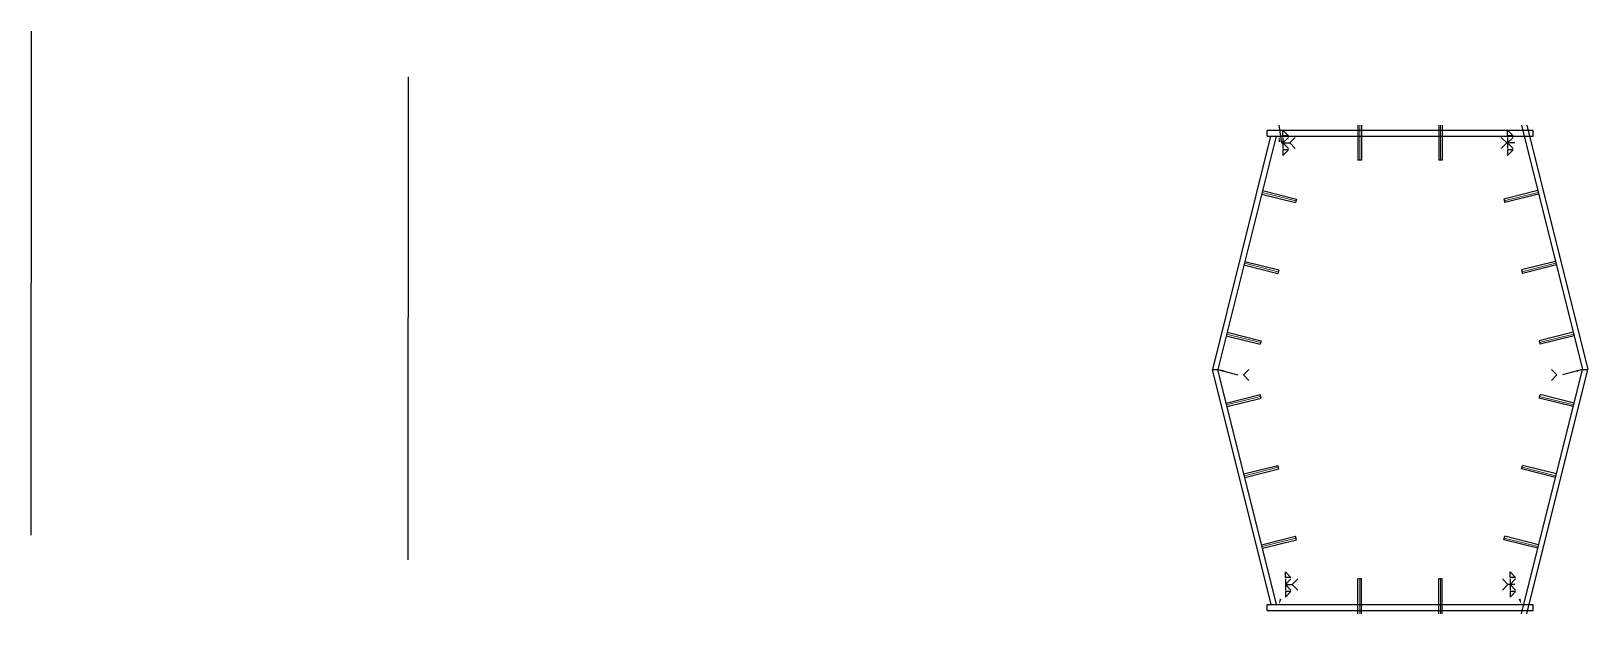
# Model space of a CAD drawing. Header units: millimetres. Extents: x -411717 to -116098, y 0 to 693159.
# Drawn here: x -253482 to -242809, y 309184 to 313175 of the extents above; entities that cross this region are included whole.
import ezdxf

# ---------------------------------------------------------------- set-up
doc = ezdxf.new("R2010")
doc.units = ezdxf.units.MM
doc.header["$LTSCALE"] = 2
doc.layers.get('Defpoints').update_dxf_attribs({"color": 8, "lineweight": 9})
for name, color, linetype, lineweight in [('标注', 4, 'Continuous', 13), ('横隔板', 6, 'Continuous', 25), ('钢板粗线', 1, 'Continuous', 25)]:
    doc.layers.add(name, color=color, linetype=linetype, lineweight=lineweight)
doc.layers.add('焊缝', color=7, linetype='Continuous')

# ---------------------------------------------------------------- blocks, each defined once
blk = doc.blocks.new('24-240加劲 无过焊孔')
at = {"layer": 'Defpoints'}
blk.add_line((0, 0), (0, 240), dxfattribs=at)
at = {"layer": '钢板粗线'}
for p, q in [((-12, 0), (-12, 240)), ((-12, 240), (12, 240)), ((12, 0), (12, 240))]:
    blk.add_line(p, q, dxfattribs=at)

msp = doc.modelspace()

# ---------------------------------------------------------------- linework, layer by layer
at = {"layer": '标注'}
for p, q in [((-253481.6, 313174.5), (-253481.6, 309724)), ((-250896.3, 312860.9), (-250896.3, 309554.2))]:
    msp.add_line(p, q, dxfattribs=at)
at = {"layer": '横隔板', "color": 2, "ltscale": 550}
for p, q in [((-253481.6, 313174.5), (-253481.6, 311449.3)), ((-250896.3, 312860.9), (-250896.3, 311213.7)), ((-245007.7, 312496.1), (-243184.6, 312496.1)), ((-245007.7, 312456.1), (-245007.7, 312496.1)), ((-243264.6, 312531.9), (-242846.2, 310858.1)), ((-243227.5, 312531.9), (-242809, 310858.1)), ((-243184.6, 312456.1), (-243184.6, 312496.1)), ((-244983.8, 312456.1), (-245383.3, 310858.1)), ((-244946.7, 312456.1), (-245346.2, 310858.1)), ((-245007.7, 312456.1), (-243184.6, 312456.1)), ((-253481.6, 309724), (-253481.6, 311449.3)), ((-250896.3, 309554.2), (-250896.3, 311213.7)), ((-244980.8, 309248.1), (-245383.3, 310858.1)), ((-245383.3, 310858.1), (-245346.2, 310858.1)), ((-244943.7, 309248.1), (-245346.2, 310858.1)), ((-243264.6, 309184.4), (-242846.2, 310858.1)), ((-243227.5, 309184.4), (-242809, 310858.1)), ((-242846.2, 310858.1), (-242809, 310858.1)), ((-245007.7, 309248.1), (-243184.6, 309248.1)), ((-245007.7, 309208.1), (-245007.7, 309248.1)), ((-245007.7, 309208.1), (-243184.6, 309208.1)), ((-243184.6, 309208.1), (-243184.6, 309248.1))]:
    msp.add_line(p, q, dxfattribs=at)
at = {"layer": '焊缝', "color": 4}
for p, q in [((-244927.7, 312531.9), (-244909.8, 312409.7)), ((-244862.1, 312458.3), (-244899.9, 312496.1)), ((-244899.9, 312458.3), (-244899.9, 312496.1)), ((-243359.3, 312458.3), (-243359.3, 312496.1)), ((-243321.5, 312458.3), (-243359.3, 312496.1)), ((-244909.8, 312409.7), (-244853, 312409.7)), ((-244862.1, 312458.3), (-244899.9, 312458.3)), ((-244899.9, 312409.7), (-244862.1, 312447.5)), ((-244899.9, 312447.5), (-244899.9, 312371.9)), ((-244899.9, 312409.7), (-244862.1, 312371.9)), ((-244853, 312409.7), (-244815.2, 312447.5)), ((-244853, 312409.7), (-244815.2, 312371.9)), ((-243365.6, 312409.7), (-243403.4, 312447.5)), ((-243365.6, 312409.7), (-243403.4, 312371.9)), ((-243308.9, 312409.7), (-243365.6, 312409.7)), ((-243321.5, 312458.3), (-243359.3, 312458.3)), ((-243359.3, 312409.7), (-243321.5, 312447.5)), ((-243359.3, 312447.5), (-243359.3, 312371.9)), ((-243359.3, 312409.7), (-243321.5, 312371.9)), ((-244862.1, 312361.1), (-244899.9, 312361.1)), ((-244899.9, 312361.1), (-244899.9, 312323.3)), ((-244862.1, 312361.1), (-244899.9, 312323.3)), ((-243359.3, 312361.1), (-243359.3, 312323.3)), ((-243321.5, 312361.1), (-243359.3, 312361.1)), ((-243321.5, 312361.1), (-243359.3, 312323.3)), ((-245346.2, 310858.1), (-245209.2, 310820.3)), ((-245170.8, 310820.3), (-245133, 310858.1)), ((-245170.8, 310820.3), (-245133, 310782.5)), ((-243021.5, 310820.3), (-243059.3, 310858.1)), ((-243021.5, 310820.3), (-243059.3, 310782.5)), ((-242846.2, 310858.1), (-242983.1, 310820.3)), ((-244844.7, 309433.8), (-244882.5, 309471.6)), ((-244882.5, 309433.8), (-244882.5, 309471.6)), ((-244844.7, 309433.8), (-244882.5, 309433.8)), ((-244882.5, 309385.2), (-244844.7, 309423)), ((-244882.5, 309423), (-244882.5, 309347.4)), ((-244835.7, 309385.2), (-244797.9, 309423)), ((-243356.6, 309385.2), (-243394.4, 309423)), ((-243304.9, 309433.8), (-243342.7, 309471.6)), ((-243342.7, 309433.8), (-243342.7, 309471.6)), ((-243304.9, 309433.8), (-243342.7, 309433.8)), ((-243342.7, 309385.2), (-243304.9, 309423)), ((-243342.7, 309423), (-243342.7, 309347.4)), ((-244882.5, 309385.2), (-244835.7, 309385.2)), ((-244882.5, 309385.2), (-244844.7, 309347.4)), ((-244844.7, 309336.6), (-244882.5, 309336.6)), ((-244882.5, 309336.6), (-244882.5, 309298.8)), ((-244844.7, 309336.6), (-244882.5, 309298.8)), ((-244835.7, 309385.2), (-244797.9, 309347.4)), ((-243356.6, 309385.2), (-243394.4, 309347.4)), ((-243309.8, 309385.2), (-243356.6, 309385.2)), ((-243342.7, 309385.2), (-243304.9, 309347.4)), ((-243304.9, 309336.6), (-243342.7, 309336.6)), ((-243342.7, 309336.6), (-243342.7, 309298.8)), ((-243304.9, 309336.6), (-243342.7, 309298.8))]:
    msp.add_line(p, q, dxfattribs=at)
for points in [[(-244929.3, 312415.1), (-244915.9, 312416.8), (-244927.7, 312456.1)], [(-245308.9, 310840.8), (-245305.3, 310853.9), (-245346.2, 310858.1)], [(-242883.4, 310840.8), (-242887, 310853.9), (-242846.2, 310858.1)], [(-244908.6, 309284.5), (-244921.4, 309288.7), (-244927.7, 309248.1)], [(-243283.7, 309284.5), (-243270.9, 309288.7), (-243264.6, 309248.1)]]:
    msp.add_solid(points, dxfattribs=at)

# ---------------------------------------------------------------- block references
at = {"layer": '标注'}
for p, rotation in [((-244373.3, 312531.9), 180), ((-243819, 312531.9), 180), ((-245043, 312070.8), 255.9637565319914), ((-245164.2, 311585.7), 255.9637565319914), ((-245285.5, 311100.7), 255.9637565319914), ((-242906.8, 310615.6), 75.96375653199142), ((-243028.1, 310130.5), 75.96375653199142), ((-243149.3, 309645.4), 75.96375653199142)]:
    msp.add_blockref('24-240加劲 无过焊孔', p, dxfattribs=dict(at, rotation=rotation))
at = {"layer": '标注', "xscale": -1}
for p, rotation in [((-243149.3, 312070.8), 104.0362434680086), ((-243028.1, 311585.7), 104.0362434680086), ((-242906.8, 311100.7), 104.0362434680086), ((-245285.5, 310615.6), 284.0362434680085), ((-245164.2, 310130.5), 284.0362434680085), ((-245043, 309645.4), 284.0362434680085)]:
    msp.add_blockref('24-240加劲 无过焊孔', p, dxfattribs=dict(at, rotation=rotation))
for p in [(-244373.3, 309184.4), (-243819, 309184.4)]:
    msp.add_blockref('24-240加劲 无过焊孔', p, dxfattribs=at)

doc.saveas('drawing.dxf')
